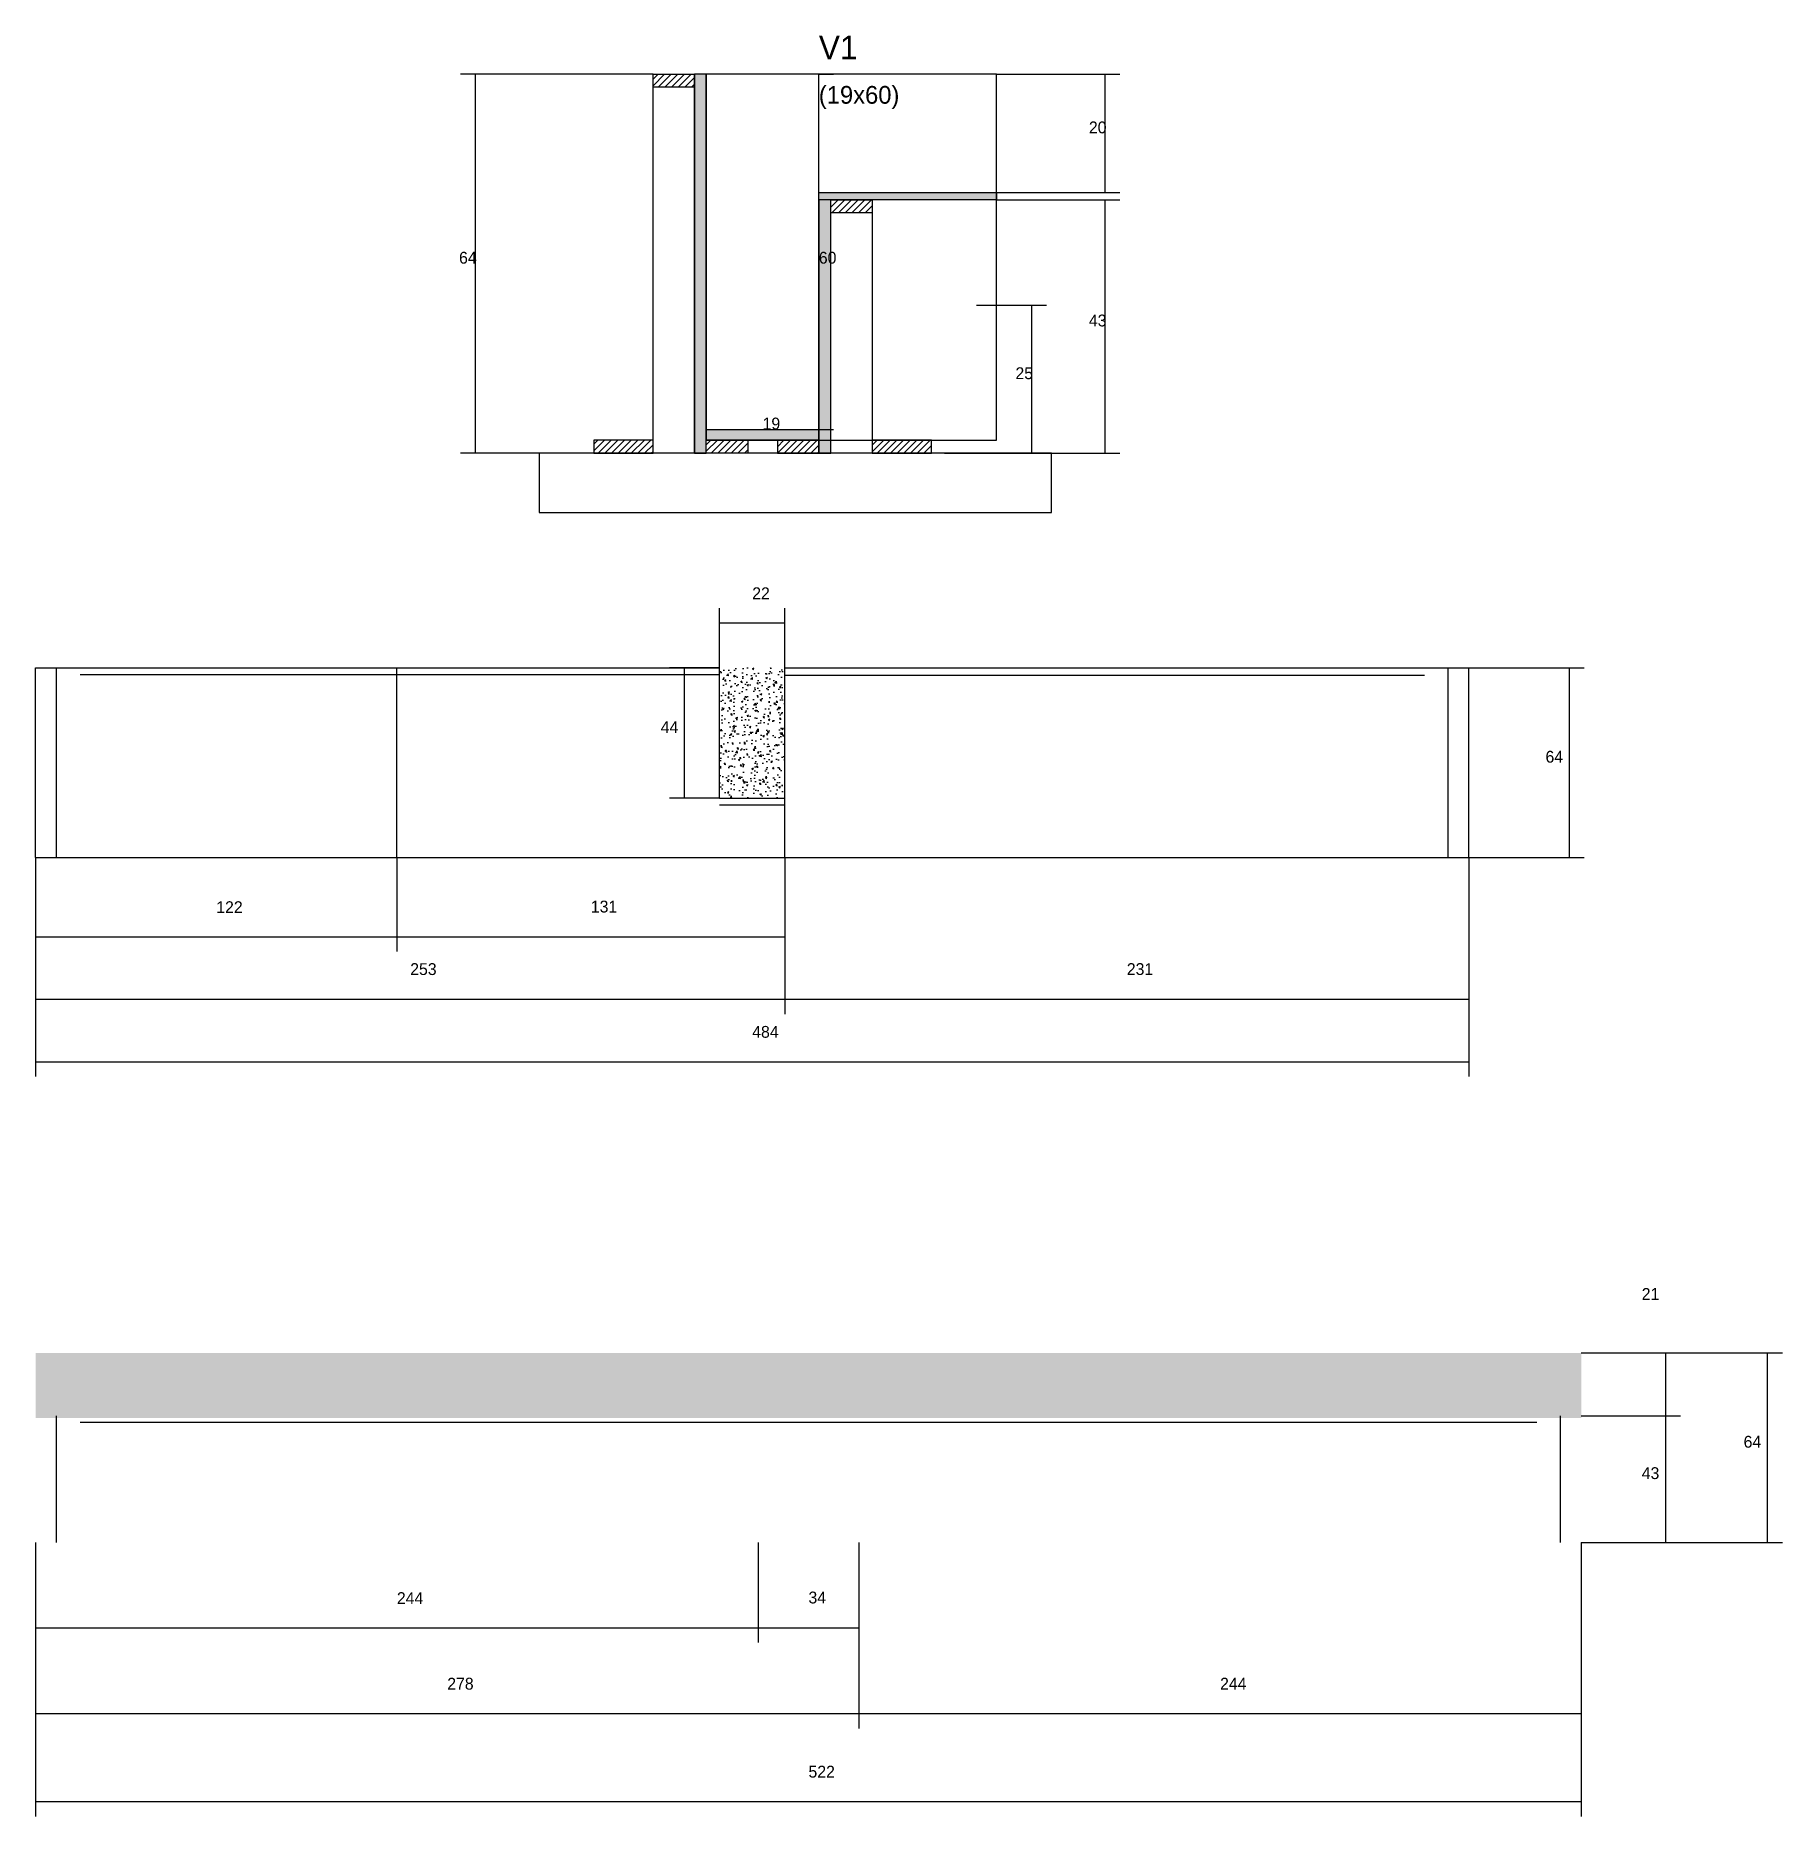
# Model space of a CAD drawing. Header units: metres. Extents: x 137387 to 139512, y 31896 to 33204.
# Drawn here: x 138922 to 139512, y 32584 to 33185 of the extents above; entities that cross this region are included whole.
import ezdxf

# ---------------------------------------------------------------- set-up
doc = ezdxf.new("R2010")
doc.units = ezdxf.units.M
for name, color, linetype in [('CONCRETO', 251, 'Continuous'), ('COTA', 241, 'Continuous'), ('Cota Seção (2x)', 4, 'Continuous'), ('Hachura', 253, 'Continuous'), ('Madeira', 126, 'Continuous'), ('Painéis', 200, 'Continuous'), ('SARR_2.2x7', 40, 'Continuous'), ('Texto Seção', 7, 'Continuous')]:
    doc.layers.add(name, color=color, linetype=linetype)

msp = doc.modelspace()

# ---------------------------------------------------------------- texts
at = {"layer": 'COTA'}
for s, p in [('20', (139278, 33152.2)), ('64', (139065.3, 33108.2)), ('43', (139278, 33087)), ('25', (139253.2, 33069.2)), ('22', (139164.3, 32994.9)), ('44', (139133.4, 32949.7)), ('64', (139432.2, 32939.7)), ('122', (138983.3, 32888.9)), ('131', (139109.8, 32889.1)), ('253', (139048.8, 32868)), ('231', (139290.8, 32868)), ('484', (139164.3, 32846.8)), ('21', (139464.7, 32758.3)), ('64', (139499.1, 32708.4)), ('43', (139464.7, 32697.8)), ('244', (139044.3, 32655.6)), ('34', (139183.3, 32655.8)), ('278', (139061.3, 32626.7)), ('244', (139322.3, 32626.7)), ('522', (139183.3, 32597))]:
    msp.add_text(s, height=4, dxfattribs=at).set_placement(p)
at = {"layer": 'Cota Seção (2x)'}
for s, p in [('60', (139186.8, 33108.2)), ('19', (139167.8, 33052.2))]:
    msp.add_text(s, height=4, dxfattribs=at).set_placement(p)
at = {"layer": 'Texto Seção'}
for s, height, p in [('V1', 8, (139186.8, 33177.2)), ('(19x60)', 6, (139186.8, 33162.2))]:
    msp.add_text(s, height=height, dxfattribs=at).set_placement(p)

# ---------------------------------------------------------------- hatches: boundary and pattern name
at = {"layer": 'COTA'}
h = msp.add_hatch(dxfattribs=at)
h.set_pattern_fill('AR-CONC', scale=0.03)
h.paths.add_polyline_path([(139153.3, 32927.7), (139175.3, 32927.7), (139175.3, 32971.7), (139153.3, 32971.7)])
h = msp.add_hatch(dxfattribs=at)
h.set_pattern_fill('AR-CONC', scale=0.03)
h.paths.add_polyline_path([(138922.3, 32740.4), (138922.3, 32718.4), (139444.3, 32718.4), (139444.3, 32740.4)])
at = {"layer": 'Hachura'}
h = msp.add_hatch(dxfattribs=at)
h.set_pattern_fill('ANSI31', scale=0.5)
h.paths.add_polyline_path([(139130.8, 33167.8), (139130.8, 33172.2), (139130.8, 33172.2), (139144.8, 33172.2), (139144.8, 33172.2), (139144.8, 33167.8), (139144.8, 33167.8), (139130.8, 33167.8)])
h = msp.add_hatch(color=8, dxfattribs=at)
h.dxf.hatch_style = 1
h.paths.add_polyline_path([(139148.8, 33172.2), (139144.8, 33172.2), (139144.8, 33172.2), (139144.8, 33044.2), (139144.8, 33044.2), (139148.8, 33044.2), (139148.8, 33044.2), (139148.8, 33172.2)])
h = msp.add_hatch(color=8, dxfattribs=at)
h.dxf.hatch_style = 1
h.paths.add_polyline_path([(139186.8, 33129.8), (139186.8, 33132.2), (139186.8, 33132.2), (139246.8, 33132.2), (139246.8, 33132.2), (139246.8, 33129.8), (139246.8, 33129.8), (139186.8, 33129.8)])
h = msp.add_hatch(color=8, dxfattribs=at)
h.dxf.hatch_style = 1
h.paths.add_polyline_path([(139190.8, 33129.8), (139186.8, 33129.8), (139186.8, 33129.8), (139186.8, 33044.2), (139186.8, 33044.2), (139190.8, 33044.2), (139190.8, 33044.2), (139190.8, 33129.8)])
h = msp.add_hatch(dxfattribs=at)
h.set_pattern_fill('ANSI31', scale=0.5)
h.paths.add_polyline_path([(139190.8, 33125.4), (139190.8, 33129.8), (139190.8, 33129.8), (139204.8, 33129.8), (139204.8, 33129.8), (139204.8, 33125.4), (139204.8, 33125.4), (139190.8, 33125.4)])
h = msp.add_hatch(dxfattribs=at)
h.set_pattern_fill('ANSI31', scale=0.5)
h.paths.add_polyline_path([(139130.8, 33044.2), (139130.8, 33048.6), (139130.8, 33048.6), (139110.8, 33048.6), (139110.8, 33048.6), (139110.8, 33044.2), (139110.8, 33044.2), (139130.8, 33044.2)])
h = msp.add_hatch(color=8, dxfattribs=at)
h.dxf.hatch_style = 1
h.paths.add_polyline_path([(139148.8, 33048.6), (139148.8, 33052.2), (139148.8, 33052.2), (139186.8, 33052.2), (139186.8, 33052.2), (139186.8, 33048.6), (139186.8, 33048.6), (139148.8, 33048.6)])
h = msp.add_hatch(dxfattribs=at)
h.set_pattern_fill('ANSI31', scale=0.5)
h.paths.add_polyline_path([(139148.8, 33044.2), (139148.8, 33048.6), (139148.8, 33048.6), (139162.8, 33048.6), (139162.8, 33048.6), (139162.8, 33044.2), (139162.8, 33044.2), (139148.8, 33044.2)])
h = msp.add_hatch(dxfattribs=at)
h.set_pattern_fill('ANSI31', scale=0.5)
h.paths.add_polyline_path([(139186.8, 33044.2), (139186.8, 33048.6), (139186.8, 33048.6), (139172.8, 33048.6), (139172.8, 33048.6), (139172.8, 33044.2), (139172.8, 33044.2), (139186.8, 33044.2)])
h = msp.add_hatch(dxfattribs=at)
h.set_pattern_fill('ANSI31', scale=0.5)
h.paths.add_polyline_path([(139224.8, 33044.2), (139224.8, 33048.6), (139224.8, 33048.6), (139204.8, 33048.6), (139204.8, 33048.6), (139204.8, 33044.2), (139204.8, 33044.2), (139224.8, 33044.2)])

# ---------------------------------------------------------------- linework, layer by layer
at = {"layer": 'CONCRETO'}
for points in [[(139186.8, 33132.2), (139246.8, 33132.2), (139246.8, 33172.2), (139186.8, 33172.2), (139186.8, 33172.2), (139148.8, 33172.2), (139148.8, 33048.6), (139148.8, 33048.6), (139148.8, 33052.2), (139186.8, 33052.2)], [(139148.8, 33048.6), (139246.8, 33048.6), (139246.8, 33172.2), (139148.8, 33172.2)]]:
    msp.add_lwpolyline(points, close=True, dxfattribs=at)
at = {"layer": 'COTA'}
for p, q in [((139130.8, 33172.2), (139065.8, 33172.2)), ((139070.8, 33044.2), (139070.8, 33172.2)), ((139246.8, 33172.2), (139288.5, 33172.2)), ((139283.5, 33132.2), (139283.5, 33172.2)), ((139246.8, 33132.2), (139288.5, 33132.2)), ((139246.8, 33129.8), (139288.5, 33129.8)), ((139283.5, 33044.2), (139283.5, 33129.8)), ((139240.1, 33094.2), (139263.7, 33094.2)), ((139258.7, 33044.2), (139258.7, 33094.2)), ((139130.8, 33044.2), (139065.8, 33044.2)), ((139229.2, 33044.2), (139288.5, 33044.2)), ((139240.1, 33044.2), (139263.7, 33044.2)), ((139153.3, 32971.7), (139153.3, 32991.9)), ((139175.3, 32971.7), (139175.3, 32991.9)), ((139153.3, 32986.9), (139175.3, 32986.9)), ((139153.3, 32971.7), (139136.4, 32971.7)), ((139141.4, 32927.7), (139141.4, 32971.7)), ((139406.3, 32971.7), (139445.3, 32971.7)), ((139440.3, 32907.7), (139440.3, 32971.7)), ((139153.3, 32927.7), (139136.4, 32927.7)), ((138922.3, 32907.7), (138922.3, 32875.9)), ((138922.3, 32907.7), (138922.3, 32833.7)), ((138922.3, 32907.7), (138922.3, 32854.8)), ((139044.3, 32907.7), (139044.3, 32875.9)), ((139044.3, 32907.7), (139044.3, 32875.9)), ((139175.3, 32907.7), (139175.3, 32875.9)), ((139175.3, 32907.7), (139175.3, 32854.8)), ((139175.3, 32907.7), (139175.3, 32854.8)), ((139406.3, 32907.7), (139406.3, 32854.8)), ((139406.3, 32907.7), (139445.3, 32907.7)), ((139406.3, 32907.7), (139406.3, 32833.7)), ((138922.3, 32880.9), (139044.3, 32880.9)), ((139044.3, 32880.9), (139175.3, 32880.9)), ((138922.3, 32859.8), (139175.3, 32859.8)), ((139175.3, 32859.8), (139406.3, 32859.8)), ((138922.3, 32838.7), (139406.3, 32838.7)), ((139444.3, 32740.4), (139477.8, 32740.4)), ((139444.3, 32740.4), (139512.2, 32740.4)), ((139472.8, 32719.2), (139472.8, 32740.4)), ((139507.2, 32676.4), (139507.2, 32740.4)), ((139444.3, 32719.2), (139477.8, 32719.2)), ((139444.3, 32719.2), (139477.8, 32719.2)), ((139472.8, 32676.4), (139472.8, 32719.2)), ((138922.3, 32676.4), (138922.3, 32613.6)), ((138922.3, 32676.4), (138922.3, 32642.6)), ((138922.3, 32676.4), (138922.3, 32583.9)), ((139166.3, 32676.4), (139166.3, 32642.6)), ((139166.3, 32676.4), (139166.3, 32642.6)), ((139200.3, 32676.4), (139200.3, 32613.6)), ((139200.3, 32676.4), (139200.3, 32613.6)), ((139200.3, 32676.4), (139200.3, 32642.6)), ((139444.3, 32676.4), (139444.3, 32613.6)), ((139444.3, 32676.4), (139477.8, 32676.4)), ((139444.3, 32676.4), (139512.2, 32676.4)), ((139444.3, 32676.4), (139444.3, 32583.9)), ((138922.3, 32647.6), (139166.3, 32647.6)), ((139166.3, 32647.6), (139200.3, 32647.6)), ((138922.3, 32618.6), (139200.3, 32618.6)), ((139200.3, 32618.6), (139444.3, 32618.6)), ((138922.3, 32588.9), (139444.3, 32588.9))]:
    msp.add_line(p, q, dxfattribs=at)
at = {"layer": 'Cota Seção (2x)'}
for p, q in [((139186.8, 33052.2), (139186.8, 33172.2)), ((139186.8, 33172.2), (139191.8, 33172.2)), ((139148.8, 33044.2), (139148.8, 33057.2)), ((139186.8, 33044.2), (139186.8, 33057.2)), ((139148.8, 33052.2), (139186.8, 33052.2)), ((139186.8, 33052.2), (139191.8, 33052.2))]:
    msp.add_line(p, q, dxfattribs=at)
at = {"layer": 'Madeira'}
for points in [[(139130.8, 33167.8), (139130.8, 33172.2), (139144.8, 33172.2), (139144.8, 33167.8)], [(139130.8, 33172.2), (139144.8, 33172.2), (139144.8, 33044.2), (139130.8, 33044.2)], [(139190.8, 33125.4), (139190.8, 33129.8), (139204.8, 33129.8), (139204.8, 33125.4)], [(139190.8, 33129.8), (139204.8, 33129.8), (139204.8, 33044.2), (139190.8, 33044.2)], [(139130.8, 33044.2), (139130.8, 33048.6), (139110.8, 33048.6), (139110.8, 33044.2)], [(139148.8, 33044.2), (139148.8, 33048.6), (139162.8, 33048.6), (139162.8, 33044.2)], [(139186.8, 33044.2), (139186.8, 33048.6), (139172.8, 33048.6), (139172.8, 33044.2)], [(139224.8, 33044.2), (139224.8, 33048.6), (139204.8, 33048.6), (139204.8, 33044.2)], [(139092.4, 33024.2), (139265.4, 33024.2), (139265.4, 33044.2), (139092.4, 33044.2)]]:
    msp.add_lwpolyline(points, close=True, dxfattribs=at)
at = {"layer": 'Painéis'}
for p, q in [((139144.8, 33044.2), (139144.8, 33172.2)), ((139186.8, 33132.2), (139246.8, 33132.2)), ((139186.8, 33044.2), (139186.8, 33129.8)), ((139148.8, 33052.2), (139186.8, 33052.2)), ((139148.8, 33048.6), (139148.8, 33052.2)), ((139186.8, 33048.6), (139186.8, 33052.2)), ((138922.3, 32971.7), (139153.3, 32971.7)), ((138922.3, 32907.7), (138922.3, 32971.7)), ((139044.3, 32907.7), (139044.3, 32971.7)), ((139153.3, 32927.7), (139153.3, 32971.7)), ((139175.3, 32971.7), (139406.3, 32971.7)), ((139175.3, 32907.7), (139175.3, 32971.7)), ((139406.3, 32907.7), (139406.3, 32971.7)), ((139153.3, 32927.7), (139175.3, 32927.7)), ((138922.3, 32907.7), (139175.3, 32907.7)), ((139175.3, 32907.7), (139406.3, 32907.7))]:
    msp.add_line(p, q, dxfattribs=at)
for points in [[(139148.8, 33172.2), (139144.8, 33172.2), (139144.8, 33044.2), (139148.8, 33044.2)], [(139186.8, 33129.8), (139186.8, 33132.2), (139246.8, 33132.2), (139246.8, 33129.8)], [(139190.8, 33129.8), (139186.8, 33129.8), (139186.8, 33044.2), (139190.8, 33044.2)], [(139148.8, 33048.6), (139148.8, 33052.2), (139186.8, 33052.2), (139186.8, 33048.6)]]:
    msp.add_lwpolyline(points, close=True, dxfattribs=at)
at = {"layer": 'SARR_2.2x7'}
for p, q in [((138929.3, 32907.7), (138929.3, 32971.7)), ((138937.3, 32969.5), (139153.3, 32969.5)), ((139175.3, 32969.3), (139391.3, 32969.3)), ((139399.3, 32907.7), (139399.3, 32971.7)), ((139153.3, 32925.5), (139175.3, 32925.5)), ((138929.3, 32676.4), (138929.3, 32719.2)), ((138937.3, 32717), (139200.3, 32717)), ((139200.3, 32717), (139429.3, 32717)), ((139437.3, 32676.4), (139437.3, 32719.2))]:
    msp.add_line(p, q, dxfattribs=at)

msp.set_redraw_order([(e.dxf.handle, doc.entitydb.next_handle()) for e in msp.query("TEXT MTEXT ATTDEF DIMENSION ARC_DIMENSION")])  # texts and dimensions are drawn at this point

doc.saveas('drawing.dxf')
